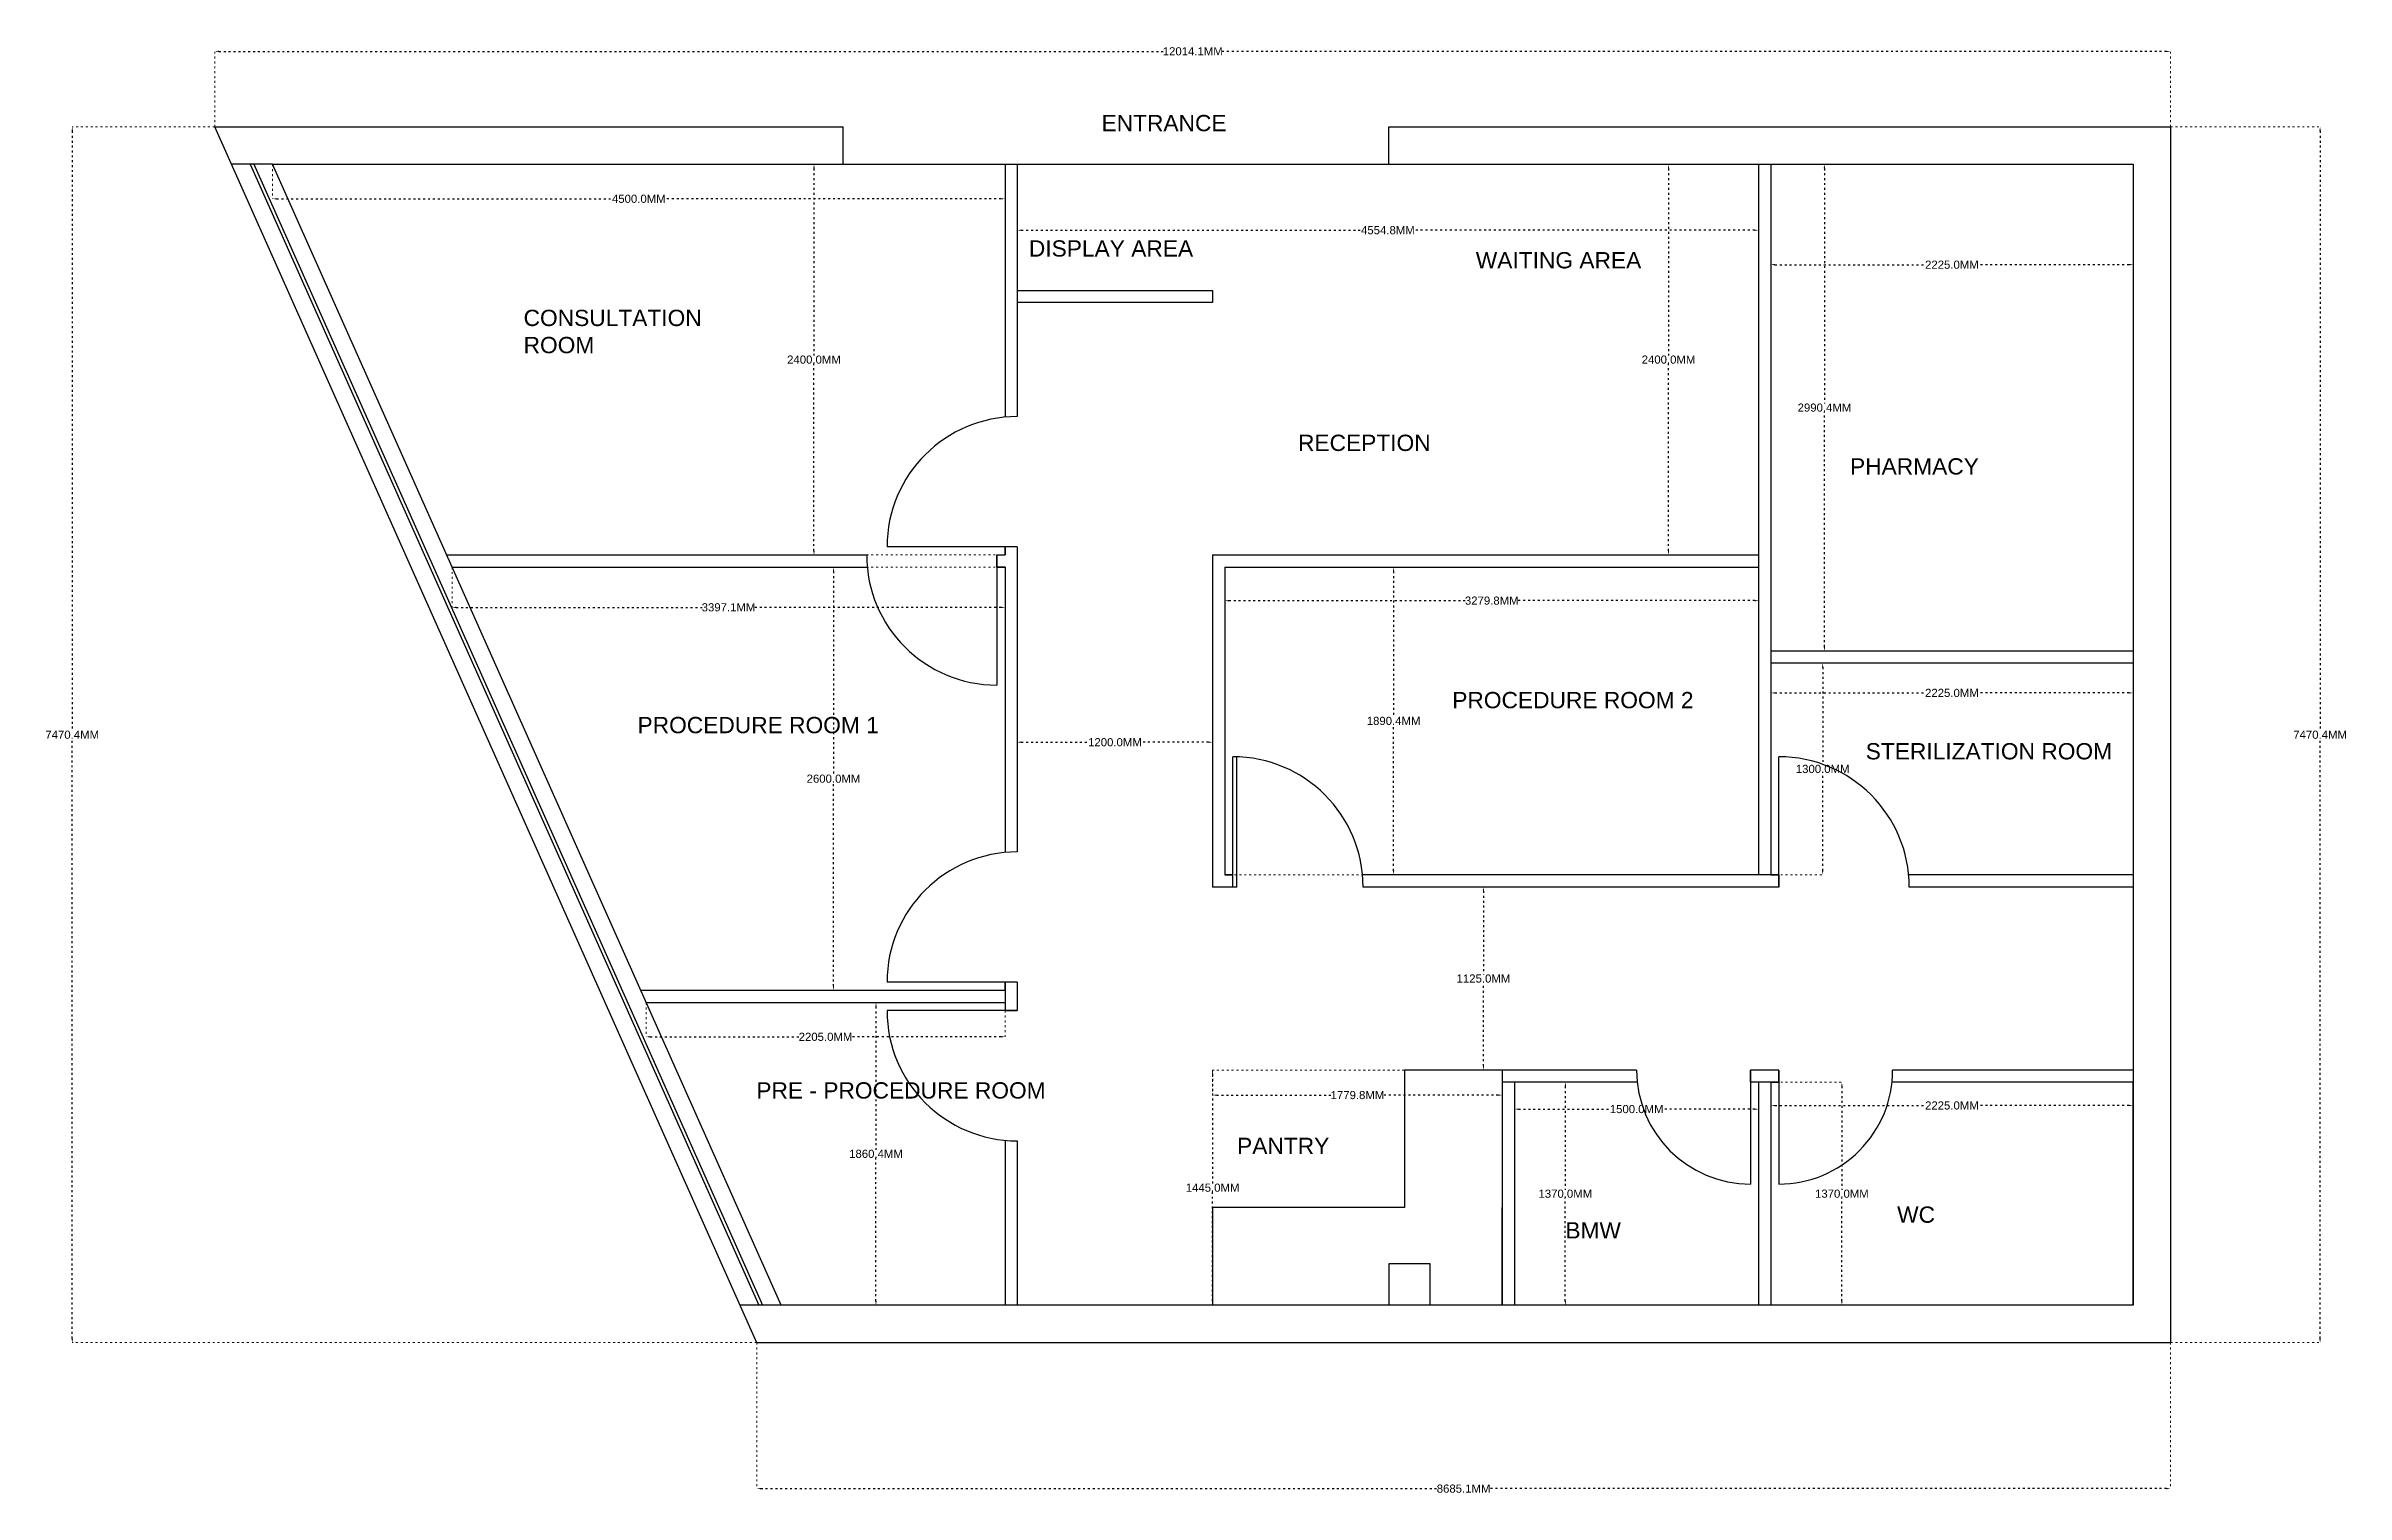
# Model space of a CAD drawing. Header units: millimetres. Extents: x 30849 to 148306, y 28561 to 116154.
# Drawn here: x 134176 to 148306, y 84862 to 93759 of the extents above; entities that cross this region are included whole.
import ezdxf

# ---------------------------------------------------------------- set-up
doc = ezdxf.new("R2010")
doc.units = ezdxf.units.MM
doc.header["$MEASUREMENT"] = 0
doc.linetypes.add('ACAD_ISO03W100', pattern=[30, 12, -18])
doc.styles.get("Standard").update_dxf_attribs({"font": 'arial.ttf'})
doc.dimstyles.get("Standard").update_dxf_attribs({"dimtxt": 50, "dimasz": 25, "dimexe": 0.18, "dimexo": 0.0625, "dimgap": 0.09, "dimtad": 0, "dimtih": 1, "dimtoh": 1, "dimdec": 1, "dimzin": 0, "dimdsep": 46, "dimtxsty": 'Standard', "dimcen": 0.09, "dimadec": 0, "dimazin": 0, "dimtfac": 1, "dimtdec": 1, "dimtofl": 0, "dimtmove": 0, "dimatfit": 3, "dimfxl": 1, "dimtolj": 1, "dimtzin": 0, "dimlwe": 0, "dimarcsym": 0})

msp = doc.modelspace()

# ---------------------------------------------------------------- texts
at = {"char_height": 100, "attachment_point": 1}
for s, width, insert in [('ENTRANCE', 1356.9854, (140660.64, 93335.4)), ('DISPLAY AREA', 1730.9523, (140214.28, 92565.04)), ('WAITING AREA', 1730.9523, (142959.94, 92492.66)), ('CONSULTATION ROOM', 1356.9854, (137110.01, 92138.28)), ('RECEPTION', 1730.9523, (141867.71, 91370.76)), ('PHARMACY', 1730.9523, (145259.05, 91226)), ('PROCEDURE ROOM 2', 1730.9523, (142815.4, 89790.12)), ('PROCEDURE ROOM 1', 1730.9523, (137810, 89636.7)), ('STERILIZATION ROOM', 1730.9523, (145355.44, 89475.72)), ('PRE - PROCEDURE ROOM', 1730.9523, (138540, 87391.97)), ('PANTRY', 1730.9523, (141493.42, 87050.98)), ('WC', 1730.9523, (145548.54, 86628.76)), ('BMW', 1730.9523, (143510.37, 86532.25))]:
    msp.add_mtext_dynamic_manual_height_columns(s, width=width, gutter_width=1, heights=[0], dxfattribs=dict(at, insert=insert))

# ---------------------------------------------------------------- blocks, each defined once
blk = doc.blocks.new('*D52')
at = {"color": 0, "linetype": 'ACAD_ISO03W100', "lineweight": 0, "transparency": 16777216}
for p, q in [((135568, 93032), (135568, 92820)), ((140068, 93032), (140068, 92820))]:
    blk.add_line(p, q, dxfattribs=at)
at = {"color": 0, "linetype": 'ACAD_ISO03W100', "lineweight": -2, "transparency": 16777216}
for p, q in [((135593, 92820), (137656, 92820)), ((140043, 92820), (137980, 92820))]:
    blk.add_line(p, q, dxfattribs=at)
at = {"color": 0, "transparency": 16777216}
for points in [[(135593, 92824), (135593, 92816), (135568, 92820)], [(140043, 92824), (140043, 92816), (140068, 92820)]]:
    blk.add_solid(points, dxfattribs=at)
at = {"layer": 'Defpoints', "color": 0, "transparency": 16777216}
for p in [(135568, 93032), (140068, 93032), (140068, 92820)]:
    blk.add_point(p, dxfattribs=at)
at = {"color": 0, "transparency": 16777216, "insert": (137818, 92820), "char_height": 50, "attachment_point": 5}
blk.add_mtext('\\A1;4500.0MM', dxfattribs=at)
blk = doc.blocks.new('*D53')
at = {"color": 0, "linetype": 'ACAD_ISO03W100', "lineweight": 0, "transparency": 16777216}
for p, q in [((140068, 93032), (138894, 93032)), ((140068, 90632), (138894, 90632))]:
    blk.add_line(p, q, dxfattribs=at)
at = {"color": 0, "linetype": 'ACAD_ISO03W100', "lineweight": -2, "transparency": 16777216}
for p, q in [((138894, 93007), (138894, 91858)), ((138894, 90657), (138894, 91806))]:
    blk.add_line(p, q, dxfattribs=at)
at = {"color": 0, "transparency": 16777216}
for points in [[(138890, 93007), (138899, 93007), (138894, 93032)], [(138890, 90657), (138899, 90657), (138894, 90632)]]:
    blk.add_solid(points, dxfattribs=at)
at = {"layer": 'Defpoints', "color": 0, "transparency": 16777216}
for p in [(140068, 93032), (138894, 90632), (140068, 90632)]:
    blk.add_point(p, dxfattribs=at)
at = {"color": 0, "transparency": 16777216, "insert": (138894, 91832), "char_height": 50, "attachment_point": 5}
blk.add_mtext('\\A1;2400.0MM', dxfattribs=at)
blk = doc.blocks.new('*D54')
at = {"color": 0, "linetype": 'ACAD_ISO03W100', "lineweight": 0, "transparency": 16777216}
for p, q in [((140143, 93032), (140143, 92627)), ((144698, 93032), (144698, 92627))]:
    blk.add_line(p, q, dxfattribs=at)
at = {"color": 0, "linetype": 'ACAD_ISO03W100', "lineweight": -2, "transparency": 16777216}
for p, q in [((140168, 92627), (142258, 92627)), ((144673, 92627), (142582, 92627))]:
    blk.add_line(p, q, dxfattribs=at)
at = {"color": 0, "transparency": 16777216}
for points in [[(140168, 92631), (140168, 92623), (140143, 92627)], [(144673, 92631), (144673, 92623), (144698, 92627)]]:
    blk.add_solid(points, dxfattribs=at)
at = {"layer": 'Defpoints', "color": 0, "transparency": 16777216}
for p in [(140143, 93032), (144698, 93032), (144698, 92627)]:
    blk.add_point(p, dxfattribs=at)
at = {"color": 0, "transparency": 16777216, "insert": (142420, 92627), "char_height": 50, "attachment_point": 5}
blk.add_mtext('\\A1;4554.8MM', dxfattribs=at)
blk = doc.blocks.new('*D55')
at = {"color": 0, "linetype": 'ACAD_ISO03W100', "lineweight": 0, "transparency": 16777216}
for p, q in [((144697, 93032), (144144, 93032)), ((144697, 90632), (144144, 90632))]:
    blk.add_line(p, q, dxfattribs=at)
at = {"color": 0, "linetype": 'ACAD_ISO03W100', "lineweight": -2, "transparency": 16777216}
for p, q in [((144144, 93007), (144144, 91858)), ((144144, 90657), (144144, 91806))]:
    blk.add_line(p, q, dxfattribs=at)
at = {"color": 0, "transparency": 16777216}
for points in [[(144140, 93007), (144148, 93007), (144144, 93032)], [(144140, 90657), (144148, 90657), (144144, 90632)]]:
    blk.add_solid(points, dxfattribs=at)
at = {"layer": 'Defpoints', "color": 0, "transparency": 16777216}
for p in [(144698, 93032), (144144, 90632), (144698, 90632)]:
    blk.add_point(p, dxfattribs=at)
at = {"color": 0, "transparency": 16777216, "insert": (144144, 91832), "char_height": 50, "attachment_point": 5}
blk.add_mtext('\\A1;2400.0MM', dxfattribs=at)
blk = doc.blocks.new('*D56')
at = {"color": 0, "linetype": 'ACAD_ISO03W100', "lineweight": 0, "transparency": 16777216}
for p, q in [((136671, 90557), (136671, 90309)), ((140068, 90557), (140068, 90309))]:
    blk.add_line(p, q, dxfattribs=at)
at = {"color": 0, "linetype": 'ACAD_ISO03W100', "lineweight": -2, "transparency": 16777216}
for p, q in [((136696, 90310), (138208, 90310)), ((140043, 90310), (138530, 90310))]:
    blk.add_line(p, q, dxfattribs=at)
at = {"color": 0, "transparency": 16777216}
for points in [[(136696, 90314), (136696, 90305), (136671, 90310)], [(140043, 90314), (140043, 90305), (140068, 90310)]]:
    blk.add_solid(points, dxfattribs=at)
at = {"layer": 'Defpoints', "color": 0, "transparency": 16777216}
for p in [(136671, 90557), (140068, 90557), (140068, 90310)]:
    blk.add_point(p, dxfattribs=at)
at = {"color": 0, "transparency": 16777216, "insert": (138369, 90310), "char_height": 50, "attachment_point": 5}
blk.add_mtext('\\A1;3397.1MM', dxfattribs=at)
blk = doc.blocks.new('*D57')
at = {"color": 0, "linetype": 'ACAD_ISO03W100', "lineweight": 0, "transparency": 16777216}
for p, q in [((140068, 90557), (139014, 90557)), ((140068, 87957), (139014, 87957))]:
    blk.add_line(p, q, dxfattribs=at)
at = {"color": 0, "linetype": 'ACAD_ISO03W100', "lineweight": -2, "transparency": 16777216}
for p, q in [((139014, 90532), (139014, 89283)), ((139014, 87982), (139014, 89231))]:
    blk.add_line(p, q, dxfattribs=at)
at = {"color": 0, "transparency": 16777216}
for points in [[(139010, 90532), (139018, 90532), (139014, 90557)], [(139010, 87982), (139018, 87982), (139014, 87957)]]:
    blk.add_solid(points, dxfattribs=at)
at = {"layer": 'Defpoints', "color": 0, "transparency": 16777216}
for p in [(140068, 90557), (139014, 87957), (140068, 87957)]:
    blk.add_point(p, dxfattribs=at)
at = {"color": 0, "transparency": 16777216, "insert": (139014, 89257), "char_height": 50, "attachment_point": 5}
blk.add_mtext('\\A1;2600.0MM', dxfattribs=at)
blk = doc.blocks.new('*D58')
at = {"color": 0, "linetype": 'ACAD_ISO03W100', "lineweight": 0, "transparency": 16777216}
for p, q in [((135213, 93262), (134337, 93262)), ((138542, 85792), (134337, 85792))]:
    blk.add_line(p, q, dxfattribs=at)
at = {"color": 0, "linetype": 'ACAD_ISO03W100', "lineweight": -2, "transparency": 16777216}
for p, q in [((134337, 93237), (134337, 89552)), ((134337, 85817), (134337, 89501))]:
    blk.add_line(p, q, dxfattribs=at)
at = {"color": 0, "transparency": 16777216}
for points in [[(134333, 93237), (134342, 93237), (134337, 93262)], [(134333, 85817), (134342, 85817), (134337, 85792)]]:
    blk.add_solid(points, dxfattribs=at)
at = {"layer": 'Defpoints', "color": 0, "transparency": 16777216}
for p in [(135213, 93262), (134337, 85792), (138542, 85792)]:
    blk.add_point(p, dxfattribs=at)
at = {"color": 0, "transparency": 16777216, "insert": (134337, 89527), "char_height": 50, "attachment_point": 5}
blk.add_mtext('\\A1;7470.4MM', dxfattribs=at)
blk = doc.blocks.new('*D59')
at = {"color": 0, "linetype": 'ACAD_ISO03W100', "lineweight": 0, "transparency": 16777216}
for p, q in [((138542, 85792), (138542, 84895)), ((147228, 85792), (147228, 84895))]:
    blk.add_line(p, q, dxfattribs=at)
at = {"color": 0, "linetype": 'ACAD_ISO03W100', "lineweight": -2, "transparency": 16777216}
for p, q in [((138567, 84895), (142724, 84895)), ((147203, 84895), (143046, 84895))]:
    blk.add_line(p, q, dxfattribs=at)
at = {"color": 0, "transparency": 16777216}
for points in [[(138567, 84899), (138567, 84891), (138542, 84895)], [(147203, 84899), (147203, 84891), (147228, 84895)]]:
    blk.add_solid(points, dxfattribs=at)
at = {"layer": 'Defpoints', "color": 0, "transparency": 16777216}
for p in [(138542, 85792), (147228, 85792), (147228, 84895)]:
    blk.add_point(p, dxfattribs=at)
at = {"color": 0, "transparency": 16777216, "insert": (142885, 84895), "char_height": 50, "attachment_point": 5}
blk.add_mtext('\\A1;8685.1MM', dxfattribs=at)
blk = doc.blocks.new('*D60')
at = {"color": 0, "linetype": 'ACAD_ISO03W100', "lineweight": 0, "transparency": 16777216}
for p, q in [((147228, 93262), (148147, 93262)), ((147228, 85792), (148147, 85792))]:
    blk.add_line(p, q, dxfattribs=at)
at = {"color": 0, "linetype": 'ACAD_ISO03W100', "lineweight": -2, "transparency": 16777216}
for p, q in [((148147, 93237), (148147, 89552)), ((148147, 85817), (148147, 89501))]:
    blk.add_line(p, q, dxfattribs=at)
at = {"color": 0, "transparency": 16777216}
for points in [[(148142, 93237), (148151, 93237), (148147, 93262)], [(148142, 85817), (148151, 85817), (148147, 85792)]]:
    blk.add_solid(points, dxfattribs=at)
at = {"layer": 'Defpoints', "color": 0, "transparency": 16777216}
for p in [(147228, 93262), (147228, 85792), (148147, 85792)]:
    blk.add_point(p, dxfattribs=at)
at = {"color": 0, "transparency": 16777216, "insert": (148147, 89527), "char_height": 50, "attachment_point": 5}
blk.add_mtext('\\A1;7470.4MM', dxfattribs=at)
blk = doc.blocks.new('*D61')
at = {"color": 0, "linetype": 'ACAD_ISO03W100', "lineweight": 0, "transparency": 16777216}
for p, q in [((135213, 93262), (135213, 93726)), ((147228, 93262), (147228, 93726))]:
    blk.add_line(p, q, dxfattribs=at)
at = {"color": 0, "linetype": 'ACAD_ISO03W100', "lineweight": -2, "transparency": 16777216}
for p, q in [((135238, 93726), (141042, 93726)), ((147203, 93726), (141399, 93726))]:
    blk.add_line(p, q, dxfattribs=at)
at = {"color": 0, "transparency": 16777216}
for points in [[(135238, 93730), (135238, 93722), (135213, 93726)], [(147203, 93730), (147203, 93722), (147228, 93726)]]:
    blk.add_solid(points, dxfattribs=at)
at = {"layer": 'Defpoints', "color": 0, "transparency": 16777216}
for p in [(147228, 93726), (135213, 93262), (147228, 93262)]:
    blk.add_point(p, dxfattribs=at)
at = {"color": 0, "transparency": 16777216, "insert": (141221, 93726), "char_height": 50, "attachment_point": 5}
blk.add_mtext('\\A1;12014.1MM', dxfattribs=at)
blk = doc.blocks.new('*D62')
at = {"color": 0, "linetype": 'ACAD_ISO03W100', "lineweight": 0, "transparency": 16777216}
for p, q in [((137863, 87882), (137863, 87671)), ((140068, 87832), (140068, 87671))]:
    blk.add_line(p, q, dxfattribs=at)
at = {"color": 0, "linetype": 'ACAD_ISO03W100', "lineweight": -2, "transparency": 16777216}
for p, q in [((137888, 87671), (138804, 87671)), ((140043, 87671), (139127, 87671))]:
    blk.add_line(p, q, dxfattribs=at)
at = {"color": 0, "transparency": 16777216}
for points in [[(137888, 87676), (137888, 87667), (137863, 87671)], [(140043, 87676), (140043, 87667), (140068, 87671)]]:
    blk.add_solid(points, dxfattribs=at)
at = {"layer": 'Defpoints', "color": 0, "transparency": 16777216}
for p in [(137863, 87882), (140068, 87832), (140068, 87671)]:
    blk.add_point(p, dxfattribs=at)
at = {"color": 0, "transparency": 16777216, "insert": (138965, 87671), "char_height": 50, "attachment_point": 5}
blk.add_mtext('\\A1;2205.0MM', dxfattribs=at)
blk = doc.blocks.new('*D63')
at = {"color": 0, "linetype": 'ACAD_ISO03W100', "lineweight": 0, "transparency": 16777216}
for p, q in [((140068, 87882), (139275, 87882)), ((140068, 86022), (139275, 86022))]:
    blk.add_line(p, q, dxfattribs=at)
at = {"color": 0, "linetype": 'ACAD_ISO03W100', "lineweight": -2, "transparency": 16777216}
for p, q in [((139275, 87857), (139275, 86977)), ((139275, 86047), (139275, 86926))]:
    blk.add_line(p, q, dxfattribs=at)
at = {"color": 0, "transparency": 16777216}
for points in [[(139271, 87857), (139279, 87857), (139275, 87882)], [(139271, 86047), (139279, 86047), (139275, 86022)]]:
    blk.add_solid(points, dxfattribs=at)
at = {"layer": 'Defpoints', "color": 0, "transparency": 16777216}
for p in [(140068, 87882), (139275, 86022), (140068, 86022)]:
    blk.add_point(p, dxfattribs=at)
at = {"color": 0, "transparency": 16777216, "insert": (139275, 86952), "char_height": 50, "attachment_point": 5}
blk.add_mtext('\\A1;1860.4MM', dxfattribs=at)
blk = doc.blocks.new('*D64')
at = {"color": 0, "linetype": 'ACAD_ISO03W100', "lineweight": 0, "transparency": 16777216}
for p, q in [((140143, 88807), (140143, 89482)), ((141343, 88807), (141343, 89482))]:
    blk.add_line(p, q, dxfattribs=at)
at = {"color": 0, "linetype": 'ACAD_ISO03W100', "lineweight": -2, "transparency": 16777216}
for p, q in [((140168, 89481), (140584, 89481)), ((141318, 89481), (140901, 89481))]:
    blk.add_line(p, q, dxfattribs=at)
at = {"color": 0, "transparency": 16777216}
for points in [[(140168, 89486), (140168, 89477), (140143, 89481)], [(141318, 89486), (141318, 89477), (141343, 89481)]]:
    blk.add_solid(points, dxfattribs=at)
at = {"layer": 'Defpoints', "color": 0, "transparency": 16777216}
for p in [(141343, 89481), (140143, 88807), (141343, 88807)]:
    blk.add_point(p, dxfattribs=at)
at = {"color": 0, "transparency": 16777216, "insert": (140743, 89481), "char_height": 50, "attachment_point": 5}
blk.add_mtext('\\A1;1200.0MM', dxfattribs=at)
blk = doc.blocks.new('*D65')
at = {"color": 0, "linetype": 'ACAD_ISO03W100', "lineweight": 0, "transparency": 16777216}
for p, q in [((142268, 88592), (143007, 88592)), ((142268, 87467), (143007, 87467))]:
    blk.add_line(p, q, dxfattribs=at)
at = {"color": 0, "linetype": 'ACAD_ISO03W100', "lineweight": -2, "transparency": 16777216}
for p, q in [((143007, 88567), (143007, 88055)), ((143007, 87492), (143007, 88003))]:
    blk.add_line(p, q, dxfattribs=at)
at = {"color": 0, "transparency": 16777216}
for points in [[(143003, 88567), (143011, 88567), (143007, 88592)], [(143003, 87492), (143011, 87492), (143007, 87467)]]:
    blk.add_solid(points, dxfattribs=at)
at = {"layer": 'Defpoints', "color": 0, "transparency": 16777216}
for p in [(142268, 88592), (142268, 87467), (143007, 87467)]:
    blk.add_point(p, dxfattribs=at)
at = {"color": 0, "transparency": 16777216, "insert": (143007, 88029), "char_height": 50, "attachment_point": 5}
blk.add_mtext('\\A1;1125.0MM', dxfattribs=at)
blk = doc.blocks.new('*D66')
at = {"color": 0, "linetype": 'ACAD_ISO03W100', "lineweight": 0, "transparency": 16777216}
for p, q in [((141418, 90557), (142455, 90557)), ((141418, 88667), (142455, 88667))]:
    blk.add_line(p, q, dxfattribs=at)
at = {"color": 0, "linetype": 'ACAD_ISO03W100', "lineweight": -2, "transparency": 16777216}
for p, q in [((142455, 90532), (142455, 89637)), ((142455, 88692), (142455, 89586))]:
    blk.add_line(p, q, dxfattribs=at)
at = {"color": 0, "transparency": 16777216}
for points in [[(142451, 90532), (142459, 90532), (142455, 90557)], [(142451, 88692), (142459, 88692), (142455, 88667)]]:
    blk.add_solid(points, dxfattribs=at)
at = {"layer": 'Defpoints', "color": 0, "transparency": 16777216}
for p in [(141418, 90557), (141418, 88667), (142455, 88667)]:
    blk.add_point(p, dxfattribs=at)
at = {"color": 0, "transparency": 16777216, "insert": (142455, 89612), "char_height": 50, "attachment_point": 5}
blk.add_mtext('\\A1;1890.4MM', dxfattribs=at)
blk = doc.blocks.new('*D67')
at = {"color": 0, "linetype": 'ACAD_ISO03W100', "lineweight": 0, "transparency": 16777216}
for p, q in [((141418, 90557), (141418, 90350)), ((144698, 90557), (144698, 90350))]:
    blk.add_line(p, q, dxfattribs=at)
at = {"color": 0, "linetype": 'ACAD_ISO03W100', "lineweight": -2, "transparency": 16777216}
for p, q in [((141443, 90351), (142897, 90351)), ((144673, 90351), (143219, 90351))]:
    blk.add_line(p, q, dxfattribs=at)
at = {"color": 0, "transparency": 16777216}
for points in [[(141443, 90355), (141443, 90346), (141418, 90351)], [(144673, 90355), (144673, 90346), (144698, 90351)]]:
    blk.add_solid(points, dxfattribs=at)
at = {"layer": 'Defpoints', "color": 0, "transparency": 16777216}
for p in [(141418, 90557), (144698, 90557), (144698, 90351)]:
    blk.add_point(p, dxfattribs=at)
at = {"color": 0, "transparency": 16777216, "insert": (143058, 90351), "char_height": 50, "attachment_point": 5}
blk.add_mtext('\\A1;3279.8MM', dxfattribs=at)
blk = doc.blocks.new('*D68')
at = {"color": 0, "linetype": 'ACAD_ISO03W100', "lineweight": 0, "transparency": 16777216}
for p, q in [((144773, 89967), (144773, 89784)), ((146998, 89967), (146998, 89784))]:
    blk.add_line(p, q, dxfattribs=at)
at = {"color": 0, "linetype": 'ACAD_ISO03W100', "lineweight": -2, "transparency": 16777216}
for p, q in [((144798, 89784), (145724, 89784)), ((146973, 89784), (146046, 89784))]:
    blk.add_line(p, q, dxfattribs=at)
at = {"color": 0, "transparency": 16777216}
for points in [[(144798, 89788), (144798, 89780), (144773, 89784)], [(146973, 89788), (146973, 89780), (146998, 89784)]]:
    blk.add_solid(points, dxfattribs=at)
at = {"layer": 'Defpoints', "color": 0, "transparency": 16777216}
for p in [(144773, 89967), (146998, 89967), (146998, 89784)]:
    blk.add_point(p, dxfattribs=at)
at = {"color": 0, "transparency": 16777216, "insert": (145885, 89784), "char_height": 50, "attachment_point": 5}
blk.add_mtext('\\A1;2225.0MM', dxfattribs=at)
blk = doc.blocks.new('*D69')
at = {"color": 0, "linetype": 'ACAD_ISO03W100', "lineweight": 0, "transparency": 16777216}
for p, q in [((144773, 89967), (145091, 89967)), ((144773, 88667), (145091, 88667))]:
    blk.add_line(p, q, dxfattribs=at)
at = {"color": 0, "linetype": 'ACAD_ISO03W100', "lineweight": -2, "transparency": 16777216}
for p, q in [((145091, 89942), (145091, 89342)), ((145091, 88692), (145091, 89291))]:
    blk.add_line(p, q, dxfattribs=at)
at = {"color": 0, "transparency": 16777216}
for points in [[(145087, 89942), (145095, 89942), (145091, 89967)], [(145087, 88692), (145095, 88692), (145091, 88667)]]:
    blk.add_solid(points, dxfattribs=at)
at = {"layer": 'Defpoints', "color": 0, "transparency": 16777216}
for p in [(144773, 89967), (145091, 89967), (144773, 88667)]:
    blk.add_point(p, dxfattribs=at)
at = {"color": 0, "transparency": 16777216, "insert": (145091, 89317), "char_height": 50, "attachment_point": 5}
blk.add_mtext('\\A1;1300.0MM', dxfattribs=at)
blk = doc.blocks.new('*D70')
at = {"color": 0, "linetype": 'ACAD_ISO03W100', "lineweight": 0, "transparency": 16777216}
for p, q in [((144773, 93032), (144773, 92415)), ((146998, 93032), (146998, 92415))]:
    blk.add_line(p, q, dxfattribs=at)
at = {"color": 0, "linetype": 'ACAD_ISO03W100', "lineweight": -2, "transparency": 16777216}
for p, q in [((144798, 92415), (145724, 92415)), ((146973, 92415), (146046, 92415))]:
    blk.add_line(p, q, dxfattribs=at)
at = {"color": 0, "transparency": 16777216}
for points in [[(144798, 92420), (144798, 92411), (144773, 92415)], [(146973, 92420), (146973, 92411), (146998, 92415)]]:
    blk.add_solid(points, dxfattribs=at)
at = {"layer": 'Defpoints', "color": 0, "transparency": 16777216}
for p in [(144773, 93032), (146998, 93032), (146998, 92415)]:
    blk.add_point(p, dxfattribs=at)
at = {"color": 0, "transparency": 16777216, "insert": (145885, 92415), "char_height": 50, "attachment_point": 5}
blk.add_mtext('\\A1;2225.0MM', dxfattribs=at)
blk = doc.blocks.new('*D71')
at = {"color": 0, "linetype": 'ACAD_ISO03W100', "lineweight": 0, "transparency": 16777216}
for p, q in [((144773, 93032), (145102, 93032)), ((144773, 90042), (145102, 90042))]:
    blk.add_line(p, q, dxfattribs=at)
at = {"color": 0, "linetype": 'ACAD_ISO03W100', "lineweight": -2, "transparency": 16777216}
for p, q in [((145102, 93007), (145102, 91562)), ((145102, 90067), (145102, 91511))]:
    blk.add_line(p, q, dxfattribs=at)
at = {"color": 0, "transparency": 16777216}
for points in [[(145097, 93007), (145106, 93007), (145102, 93032)], [(145097, 90067), (145106, 90067), (145102, 90042)]]:
    blk.add_solid(points, dxfattribs=at)
at = {"layer": 'Defpoints', "color": 0, "transparency": 16777216}
for p in [(144773, 93032), (145102, 93032), (144773, 90042)]:
    blk.add_point(p, dxfattribs=at)
at = {"color": 0, "transparency": 16777216, "insert": (145102, 91537), "char_height": 50, "attachment_point": 5}
blk.add_mtext('\\A1;2990.4MM', dxfattribs=at)
blk = doc.blocks.new('*D72')
at = {"color": 0, "linetype": 'ACAD_ISO03W100', "lineweight": 0, "transparency": 16777216}
for p, q in [((141343, 87467), (141343, 87313)), ((143123, 87467), (143123, 87313))]:
    blk.add_line(p, q, dxfattribs=at)
at = {"color": 0, "linetype": 'ACAD_ISO03W100', "lineweight": -2, "transparency": 16777216}
for p, q in [((141368, 87313), (142074, 87313)), ((143098, 87313), (142391, 87313))]:
    blk.add_line(p, q, dxfattribs=at)
at = {"color": 0, "transparency": 16777216}
for points in [[(141368, 87317), (141368, 87309), (141343, 87313)], [(143098, 87317), (143098, 87309), (143123, 87313)]]:
    blk.add_solid(points, dxfattribs=at)
at = {"layer": 'Defpoints', "color": 0, "transparency": 16777216}
for p in [(141343, 87467), (143123, 87467), (141343, 87313)]:
    blk.add_point(p, dxfattribs=at)
at = {"color": 0, "transparency": 16777216, "insert": (142233, 87313), "char_height": 50, "attachment_point": 5}
blk.add_mtext('\\A1;1779.8MM', dxfattribs=at)
blk = doc.blocks.new('*D73')
at = {"color": 0, "linetype": 'ACAD_ISO03W100', "lineweight": 0, "transparency": 16777216}
for p, q in [((143122, 87467), (141343, 87467)), ((143122, 86022), (141343, 86022))]:
    blk.add_line(p, q, dxfattribs=at)
at = {"color": 0, "linetype": 'ACAD_ISO03W100', "lineweight": -2, "transparency": 16777216}
for p, q in [((141343, 87442), (141343, 86770)), ((141343, 86047), (141343, 86718))]:
    blk.add_line(p, q, dxfattribs=at)
at = {"color": 0, "transparency": 16777216}
for points in [[(141339, 87442), (141347, 87442), (141343, 87467)], [(141339, 86047), (141347, 86047), (141343, 86022)]]:
    blk.add_solid(points, dxfattribs=at)
at = {"layer": 'Defpoints', "color": 0, "transparency": 16777216}
for p in [(143123, 87467), (141343, 86022), (143123, 86022)]:
    blk.add_point(p, dxfattribs=at)
at = {"color": 0, "transparency": 16777216, "insert": (141343, 86744), "char_height": 50, "attachment_point": 5}
blk.add_mtext('\\A1;1445.0MM', dxfattribs=at)
blk = doc.blocks.new('*D75')
at = {"color": 0, "linetype": 'ACAD_ISO03W100', "lineweight": 0, "transparency": 16777216}
for p, q in [((143198, 87392), (143511, 87392)), ((143198, 86022), (143511, 86022))]:
    blk.add_line(p, q, dxfattribs=at)
at = {"color": 0, "linetype": 'ACAD_ISO03W100', "lineweight": -2, "transparency": 16777216}
for p, q in [((143510, 87367), (143510, 86732)), ((143510, 86047), (143510, 86681))]:
    blk.add_line(p, q, dxfattribs=at)
at = {"color": 0, "transparency": 16777216}
for points in [[(143506, 87367), (143515, 87367), (143510, 87392)], [(143506, 86047), (143515, 86047), (143510, 86022)]]:
    blk.add_solid(points, dxfattribs=at)
at = {"layer": 'Defpoints', "color": 0, "transparency": 16777216}
for p in [(143198, 87392), (143198, 86022), (143510, 86022)]:
    blk.add_point(p, dxfattribs=at)
at = {"color": 0, "transparency": 16777216, "insert": (143510, 86707), "char_height": 50, "attachment_point": 5}
blk.add_mtext('\\A1;1370.0MM', dxfattribs=at)
blk = doc.blocks.new('*D76')
at = {"color": 0, "linetype": 'ACAD_ISO03W100', "lineweight": 0, "transparency": 16777216}
for p, q in [((144773, 87392), (144773, 87249)), ((146998, 87392), (146998, 87249))]:
    blk.add_line(p, q, dxfattribs=at)
at = {"color": 0, "linetype": 'ACAD_ISO03W100', "lineweight": -2, "transparency": 16777216}
for p, q in [((144798, 87249), (145724, 87249)), ((146973, 87249), (146046, 87249))]:
    blk.add_line(p, q, dxfattribs=at)
at = {"color": 0, "transparency": 16777216}
for points in [[(144798, 87253), (144798, 87245), (144773, 87249)], [(146973, 87253), (146973, 87245), (146998, 87249)]]:
    blk.add_solid(points, dxfattribs=at)
at = {"layer": 'Defpoints', "color": 0, "transparency": 16777216}
for p in [(144773, 87392), (146998, 87392), (146998, 87249)]:
    blk.add_point(p, dxfattribs=at)
at = {"color": 0, "transparency": 16777216, "insert": (145885, 87249), "char_height": 50, "attachment_point": 5}
blk.add_mtext('\\A1;2225.0MM', dxfattribs=at)
blk = doc.blocks.new('*D77')
at = {"color": 0, "linetype": 'ACAD_ISO03W100', "lineweight": 0, "transparency": 16777216}
for p, q in [((144773, 87392), (145209, 87392)), ((144773, 86022), (145209, 86022))]:
    blk.add_line(p, q, dxfattribs=at)
at = {"color": 0, "linetype": 'ACAD_ISO03W100', "lineweight": -2, "transparency": 16777216}
for p, q in [((145209, 87367), (145209, 86732)), ((145209, 86047), (145209, 86681))]:
    blk.add_line(p, q, dxfattribs=at)
at = {"color": 0, "transparency": 16777216}
for points in [[(145205, 87367), (145213, 87367), (145209, 87392)], [(145205, 86047), (145213, 86047), (145209, 86022)]]:
    blk.add_solid(points, dxfattribs=at)
at = {"layer": 'Defpoints', "color": 0, "transparency": 16777216}
for p in [(144773, 87392), (144773, 86022), (145209, 86022)]:
    blk.add_point(p, dxfattribs=at)
at = {"color": 0, "transparency": 16777216, "insert": (145209, 86707), "char_height": 50, "attachment_point": 5}
blk.add_mtext('\\A1;1370.0MM', dxfattribs=at)
blk = doc.blocks.new('*D78')
at = {"color": 0, "linetype": 'ACAD_ISO03W100', "lineweight": 0, "transparency": 16777216}
for p, q in [((143198, 87392), (143198, 87226)), ((144698, 87392), (144698, 87226))]:
    blk.add_line(p, q, dxfattribs=at)
at = {"color": 0, "linetype": 'ACAD_ISO03W100', "lineweight": -2, "transparency": 16777216}
for p, q in [((143223, 87227), (143789, 87227)), ((144673, 87227), (144106, 87227))]:
    blk.add_line(p, q, dxfattribs=at)
at = {"color": 0, "transparency": 16777216}
for points in [[(143223, 87231), (143223, 87222), (143198, 87227)], [(144673, 87231), (144673, 87222), (144698, 87227)]]:
    blk.add_solid(points, dxfattribs=at)
at = {"layer": 'Defpoints', "color": 0, "transparency": 16777216}
for p in [(143198, 87392), (144698, 87392), (144698, 87227)]:
    blk.add_point(p, dxfattribs=at)
at = {"color": 0, "transparency": 16777216, "insert": (143948, 87227), "char_height": 50, "attachment_point": 5}
blk.add_mtext('\\A1;1500.0MM', dxfattribs=at)

# ---------------------------------------------------------------- dimensions: what is measured, and where the dimension line sits
for base, p1, p2, picture, middle in [((147227.56, 93726.23), (135213.47, 93262.02), (147227.56, 93262.02), '*D61', (141220.51, 93726.23)), ((140067.76, 92819.72), (135567.76, 93032.02), (140067.76, 93032.02), '*D52', (137817.76, 92819.72)), ((144697.56, 92627.3), (140142.76, 93032.02), (144697.56, 93032.02), '*D54', (142420.16, 92627.3)), ((146997.56, 92415.46), (144772.56, 93032.02), (146997.56, 93032.02), '*D70', (145885.06, 92415.46)), ((140067.76, 90309.59), (136670.68, 90557.02), (140067.76, 90557.02), '*D56', (138369.22, 90309.59)), ((144697.56, 90350.64), (141417.76, 90557.02), (144697.56, 90557.02), '*D67', (143057.66, 90350.64)), ((146997.56, 89783.95), (144772.56, 89966.62), (146997.56, 89966.62), '*D68', (145885.06, 89783.95)), ((141342.76, 89481.43), (140142.76, 88807.02), (141342.76, 88807.02), '*D64', (140742.76, 89481.43)), ((140067.76, 87671.43), (137862.72, 87882.02), (140067.76, 87832.02), '*D62', (138965.24, 87671.43)), ((141342.76, 87312.83), (143122.56, 87466.62), (141342.76, 87466.62), '*D72', (142232.66, 87312.83)), ((144697.56, 87226.61), (143197.56, 87391.62), (144697.56, 87391.62), '*D78', (143947.56, 87226.61)), ((146997.56, 87249.04), (144772.56, 87391.62), (146997.56, 87391.62), '*D76', (145885.06, 87249.04)), ((147227.56, 84894.9), (138542.45, 85791.62), (147227.56, 85791.62), '*D59', (142885.01, 84894.9))]:
    dim = msp.add_linear_dim(base=base, p1=p1, p2=p2, dimstyle='Standard', override={"dimpost": 'MM'})
    dim.commit()
    dim.dimension.update_dxf_attribs({"geometry": picture, "text_midpoint": middle})
for base, p1, p2, picture, middle in [((134337.38, 85791.62), (135213.47, 93262.02), (138542.45, 85791.62), '*D58', (134337.38, 89526.82)), ((148146.54, 85791.62), (147227.56, 93262.02), (147227.56, 85791.62), '*D60', (148146.54, 89526.82)), ((138894.45, 90632.02), (140067.76, 93032.02), (140067.76, 90632.02), '*D53', (138894.45, 91832.02)), ((144144.32, 90632.02), (144697.56, 93032.02), (144697.56, 90632.02), '*D55', (144144.32, 91832.02)), ((145101.59, 93032.02), (144772.56, 90041.62), (144772.56, 93032.02), '*D71', (145101.59, 91536.82)), ((139014.32, 87957.02), (140067.76, 90557.02), (140067.76, 87957.02), '*D57', (139014.32, 89257.02)), ((142454.99, 88666.62), (141417.76, 90557.02), (141417.76, 88666.62), '*D66', (142454.99, 89611.82)), ((145090.68, 89966.62), (144772.56, 88666.62), (144772.56, 89966.62), '*D69', (145090.68, 89316.62)), ((143007.01, 87466.62), (142267.76, 88591.62), (142267.76, 87466.62), '*D65', (143007.01, 88029.12)), ((139275.15, 86021.62), (140067.76, 87882.02), (140067.76, 86021.62), '*D63', (139275.15, 86951.82)), ((141342.76, 86021.62), (143122.56, 87466.62), (143122.56, 86021.62), '*D73', (141342.76, 86744.12)), ((143510.37, 86021.62), (143197.56, 87391.62), (143197.56, 86021.62), '*D75', (143510.37, 86706.62)), ((145208.85, 86021.62), (144772.56, 87391.62), (144772.56, 86021.62), '*D77', (145208.85, 86706.62))]:
    dim = msp.add_linear_dim(base=base, p1=p1, p2=p2, angle=90, dimstyle='Standard', override={"dimpost": 'MM'})
    dim.commit()
    dim.dimension.update_dxf_attribs({"geometry": picture, "text_midpoint": middle})

# ---------------------------------------------------------------- linework, layer by layer
for p, q in [((135213.47, 93262.02), (139072.76, 93262.02)), ((138542.45, 85791.62), (135213.47, 93262.02)), ((139072.76, 93032.02), (139072.76, 93262.02)), ((142425.56, 93032.02), (142425.56, 93262.02)), ((142425.56, 93262.02), (147227.56, 93262.02)), ((147227.56, 93262.02), (147227.56, 85791.62)), ((135567.76, 93032.02), (135315.96, 93032.02)), ((135430.91, 93032.02), (138554.91, 86021.62)), ((135452.81, 93032.02), (138576.81, 86021.62)), ((135567.76, 93032.02), (139072.76, 93032.02)), ((138691.76, 86021.62), (135567.76, 93032.02)), ((135567.76, 93032.02), (140067.76, 93032.02)), ((139072.76, 93032.02), (142425.56, 93032.02)), ((140067.76, 93032.02), (140067.76, 91478.5)), ((140142.76, 93032.02), (140142.76, 91482.02)), ((142425.56, 93032.02), (146997.56, 93032.02)), ((144697.56, 93032.02), (144697.56, 88666.62)), ((144772.56, 93032.02), (144772.56, 88666.62)), ((146997.56, 93032.02), (146997.56, 86021.62)), ((140142.76, 92257.02), (141342.76, 92257.02)), ((141342.76, 92182.02), (140142.76, 92182.02)), ((141342.76, 92257.02), (141342.76, 92182.02)), ((136637.26, 90632.02), (139217.76, 90632.02)), ((140142.76, 90682.02), (139342.76, 90682.02)), ((140017.76, 90557.02), (140017.76, 90632.02)), ((140017.76, 90632.02), (140017.76, 89832.02)), ((140017.76, 90632.02), (140067.76, 90632.02)), ((140067.76, 90632.02), (140067.76, 90682.02)), ((140067.76, 90682.02), (140067.76, 90632.02)), ((140142.76, 90682.02), (140142.76, 88807.02)), ((141342.76, 90632.02), (141342.76, 88591.62)), ((141342.76, 90632.02), (144697.56, 90632.02)), ((136670.68, 90557.02), (139221.29, 90557.02)), ((140067.76, 90557.02), (140017.76, 90557.02)), ((140017.76, 90557.02), (140067.76, 90557.02)), ((140067.76, 90557.02), (140067.76, 88803.5)), ((141417.76, 90557.02), (141417.76, 88666.62)), ((141417.76, 90557.02), (144697.56, 90557.02)), ((146997.56, 90041.62), (144772.56, 90041.62)), ((146997.56, 89966.62), (144772.56, 89966.62)), ((141467.76, 88591.62), (141467.76, 89391.62)), ((141492.76, 88591.62), (141492.76, 89391.62)), ((144822.56, 88591.62), (144822.56, 89391.62)), ((141417.76, 88666.62), (141467.76, 88666.62)), ((141467.76, 88666.62), (141417.76, 88666.62)), ((144822.56, 88666.62), (142264.24, 88666.62)), ((144772.56, 88666.62), (144822.56, 88666.62)), ((144822.56, 88666.62), (144822.56, 88591.62)), ((146997.56, 88666.62), (145619.04, 88666.62)), ((141492.76, 88591.62), (141342.76, 88591.62)), ((144822.56, 88591.62), (142267.76, 88591.62)), ((146997.56, 88591.62), (145622.56, 88591.62)), ((137829.3, 87957.02), (140067.76, 87957.02)), ((140142.76, 88007.02), (139342.76, 88007.02)), ((140067.76, 87957.02), (140067.76, 88007.02)), ((140067.76, 88007.02), (140067.76, 87832.02)), ((140142.76, 88007.02), (140142.76, 87832.02)), ((137862.72, 87882.02), (140067.76, 87882.02)), ((140142.76, 87832.02), (139342.76, 87832.02)), ((140067.76, 87882.02), (140067.76, 87832.02)), ((140067.76, 87832.02), (140142.76, 87832.02)), ((143122.56, 87466.62), (142522.56, 87466.62)), ((142522.56, 87466.62), (142522.56, 86621.62)), ((143122.56, 87466.62), (143122.56, 86021.62)), ((143947.56, 87466.62), (143122.56, 87466.62)), ((144647.56, 87391.62), (144647.56, 87466.62)), ((144647.56, 87466.62), (144647.56, 86766.62)), ((144822.56, 87466.62), (144647.56, 87466.62)), ((144822.56, 87391.62), (144822.56, 87466.62)), ((144822.56, 87466.62), (144822.56, 86766.62)), ((146997.56, 87466.62), (145520.41, 87466.62)), ((145520.41, 87466.62), (145522.56, 87466.62)), ((143951.59, 87391.62), (143122.56, 87391.62)), ((143197.56, 87391.62), (143197.56, 86021.62)), ((144697.56, 87391.62), (144647.56, 87391.62)), ((144822.56, 87391.62), (144647.56, 87391.62)), ((144697.56, 87391.62), (144697.56, 86021.62)), ((144772.56, 87391.62), (144772.56, 86021.62)), ((144772.56, 87391.62), (144822.56, 87391.62)), ((146997.56, 87391.62), (145516.6, 87391.62)), ((146997.56, 86021.62), (146997.56, 87391.62)), ((140067.76, 87035.54), (140067.76, 86021.62)), ((140142.76, 87032.02), (140142.76, 86021.62)), ((142522.56, 86621.62), (141342.76, 86621.62)), ((141342.76, 86621.62), (141342.76, 86021.62)), ((143122.56, 86021.62), (143122.56, 86621.62)), ((142679.56, 86275.62), (142425.56, 86275.62)), ((142425.56, 86275.62), (142425.56, 86021.62)), ((142679.56, 86021.62), (142679.56, 86275.62)), ((138691.76, 86021.62), (138439.96, 86021.62)), ((142425.56, 86021.62), (138691.76, 86021.62)), ((142679.56, 86021.62), (142425.56, 86021.62)), ((146997.56, 86021.62), (142679.56, 86021.62)), ((147227.56, 85791.62), (138542.45, 85791.62))]:
    msp.add_line(p, q)
for centre, radius, start, end in [((140142.76, 90682.02), 800, 90, 180), ((140017.76, 90632.02), 800, 180, 270), ((141467.76, 88591.62), 800, 0, 90), ((144822.56, 88591.62), 800, 360, 90), ((140142.76, 88007.02), 800, 90, 180), ((140142.76, 87832.02), 800, 180, 270), ((144647.56, 87466.62), 700, 180, 270), ((144822.56, 87464.47), 697.85, 270, 0.176662)]:
    msp.add_arc(centre, radius, start, end)

msp.set_redraw_order([(e.dxf.handle, doc.entitydb.next_handle()) for e in msp.query("TEXT MTEXT ATTDEF DIMENSION ARC_DIMENSION")])  # texts and dimensions are drawn at this point

doc.saveas('drawing.dxf')
